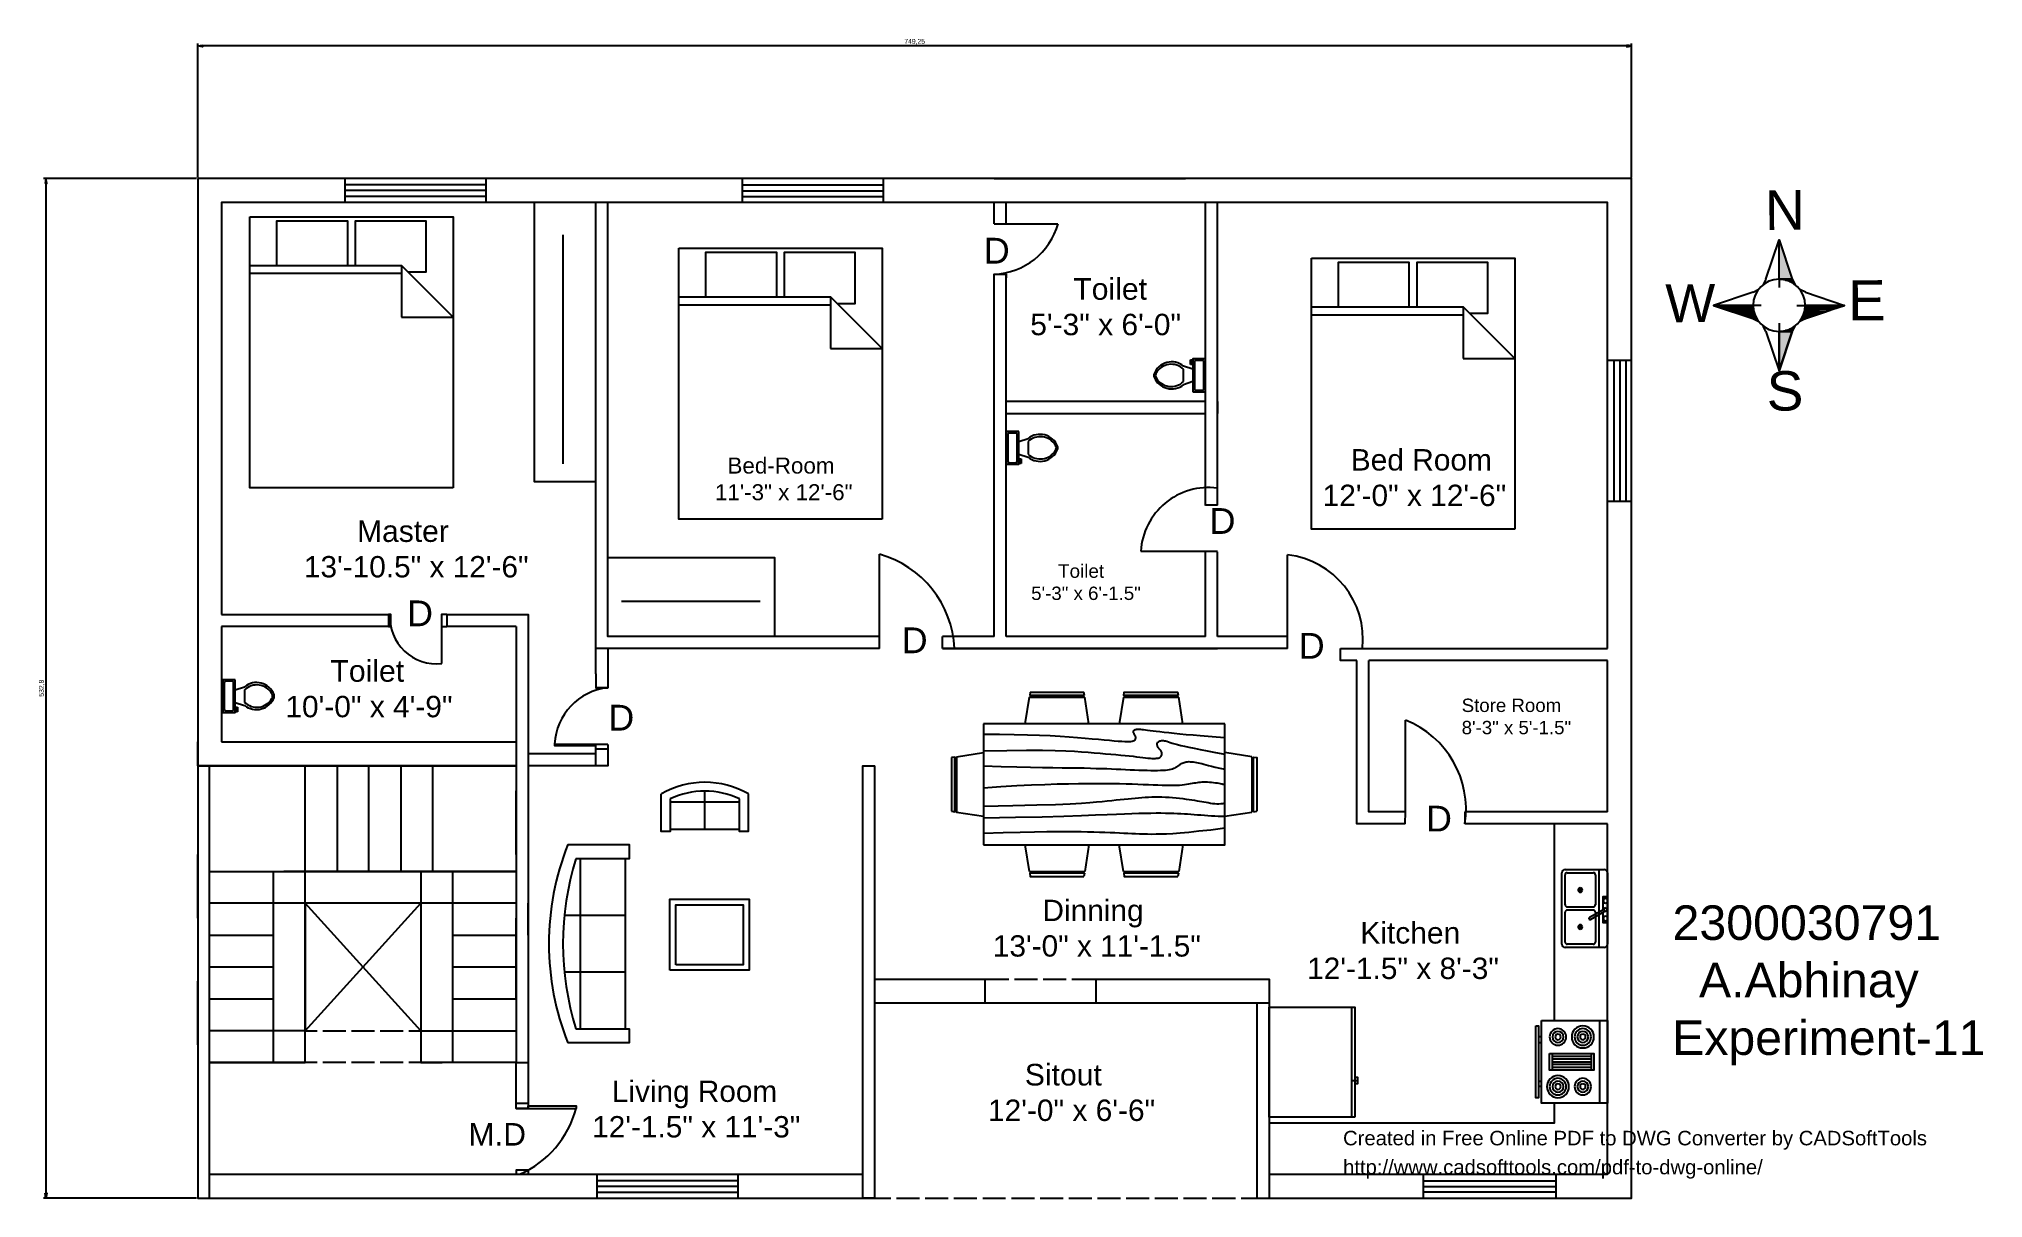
# Model space of a CAD drawing. Header units: millimetres. Extents: x 33 to 405, y 42 to 264.
import ezdxf

# ---------------------------------------------------------------- set-up
doc = ezdxf.new("R2010")
doc.units = ezdxf.units.MM
doc.header["$MEASUREMENT"] = 0
doc.layers.get('0').update_dxf_attribs({"linetype": 'CONTINUOUS'})
doc.layers.add('202CBD0', color=7, linetype='CONTINUOUS')
doc.styles.add('202CC60', font='Arial.ttf')
doc.styles.add('Arial$001H0', font='')
doc.styles.get('Arial$001H0').set_extended_font_data('Arial')

msp = doc.modelspace()

# ---------------------------------------------------------------- texts
at = {"color": 0, "true_color": 0x000007, "style": 'Arial$001H0'}
for s, height, p in [('749,25', 0.929, (198.55, 263.37)), ('D', 4.94, (213.77, 221.24)), ('     Toilet', 4.1354, (222.91, 214.31)), ('5\'-3" x 6\'-0"', 4.1081, (222.68, 207.51)), ('     Bed-Room', 3.0725, (158.69, 180.99)), ('   Bed Room', 4.102, (279.33, 181.57)), ('   11\'-3" x 12\'-6"', 3.0685, (158.69, 175.88)), ('12\'-0" x 12\'-6"', 4.0963, (278.72, 174.76)), ('      Master', 4.1146, (84.09, 167.89)), ('D', 4.94, (257.04, 169.43)), ('13\'-10.5" x 12\'-6"', 4.0882, (83.47, 161.09)), ('     Toilet', 2.5846, (223, 161.01)), ('D', 4.94, (103.23, 151.73)), ('5\'-3" x 6\'-1.5"', 2.5618, (222.86, 156.76)), ('D', 4.94, (198.03, 146.56)), ('D', 4.94, (274.13, 145.5)), ('     Toilet', 4.1354, (80.53, 141.09)), ('10\'-0" x 4\'-9"', 4.1013, (79.91, 134.28)), ('   Store Room', 2.5598, (302.39, 135.29)), ('D', 4.94, (141.8, 131.73)), ('   8\'-3" x 5\'-1.5"', 2.5582, (302.39, 131.03)), ('D', 4.94, (298.52, 112.39)), ('Dinning', 4.094, (225.02, 95.21)), ('          2300030791', 6.6265, (320.07, 91.6)), ('      Kitchen', 4.1098, (276.37, 90.9)), ('    13\'-0" x 11\'-1.5"', 4.0866, (209.17, 88.41)), ('12\'-1.5" x 8\'-3"', 4.0944, (275.75, 84.11)), ('            A.Abhinay', 6.612, (320.07, 80.6)), ('          Experiment-11', 6.6102, (320.07, 69.56)), ('    Sitout', 4.138, (215.21, 63.7)), ('  Living Room', 4.0789, (139.34, 60.55)), ('12\'-0" x 6\'-6"', 4.1013, (214.58, 56.9)), ('M.D', 4.32, (114.98, 52.18)), ('12\'-1.5" x 11\'-3"', 4.091, (138.71, 53.74))]:
    msp.add_text(s, height=height, dxfattribs=at).set_placement(p)
for s, height, rotation, p in [('N', 7.59, 0.3793, (363.52, 227.69)), ('W', 7.27, 0.3627, (344.43, 209.99)), ('E', 7.7, 0.3077, (379.45, 210.33)), ('S', 7.55, 0.412, (363.86, 193.04)), ('532,8', 0.934, 90, (33.62, 138.22))]:
    msp.add_text(s, height=height, rotation=rotation, dxfattribs=at).set_placement(p)

# ---------------------------------------------------------------- blocks, each defined once
blk = doc.blocks.new('1FFCF30')
at = {"layer": '202CBD0', "color": 0, "true_color": 0x000001, "style": '202CC60'}
for s, p in [('Created in Free Online PDF to DWG Converter by CADSoftTools', (0, 0)), ('http://www.cadsofttools.com/pdf-to-dwg-online/', (0, -2))]:
    blk.add_text(s, height=1, dxfattribs=at).set_placement(p)

# ---------------------------------------------------------------- hatches: boundary and pattern name
at = {"true_color": 0x000007}
for points in [[(64.03, 263.1), (64.03, 262.81), (63.12, 262.95)], [(337.01, 263.1), (337.01, 262.81), (337.92, 262.95)], [(33.87, 236.61), (34.18, 236.61), (34.03, 237.53)], [(366.21, 225.81), (368.73, 218.28), (366.21, 218.28)], [(368.58, 217.65), (369.05, 217.65), (369.15, 217.43)], [(361.63, 210.5), (362.01, 210.5), (362.22, 210.21)], [(369.26, 209.26), (369.13, 209.03), (368.92, 209.03)], [(370.4, 210.5), (370.83, 210.5), (370.24, 210.21)], [(366.21, 208.23), (368.74, 208.23), (368.73, 208.22)], [(33.87, 43.03), (34.18, 43.03), (34.03, 42.11)]]:
    msp.add_hatch(color=0, dxfattribs=at).paths.add_polyline_path(points)
h = msp.add_hatch(color=0, dxfattribs=at)
h.paths.add_polyline_path([(368.73, 218.28), (366.21, 218.28), (368.74, 218.24)])
h.paths.add_polyline_path([(366.21, 218.28), (368.74, 218.24), (366.21, 218.24)])
h = msp.add_hatch(color=0, dxfattribs=at)
h.paths.add_polyline_path([(368.74, 218.24), (366.21, 218.24), (368.75, 218.23)])
h.paths.add_polyline_path([(366.21, 218.24), (368.75, 218.23), (366.61, 218.23)])
h = msp.add_hatch(color=0, dxfattribs=at)
h.paths.add_polyline_path([(368.75, 218.23), (366.61, 218.23), (368.78, 218.18)])
h.paths.add_polyline_path([(366.61, 218.23), (368.78, 218.18), (367.03, 218.18)])
h = msp.add_hatch(color=0, dxfattribs=at)
h.paths.add_polyline_path([(368.78, 218.18), (367.03, 218.18), (368.83, 218.09)])
h.paths.add_polyline_path([(367.03, 218.18), (368.83, 218.09), (367.43, 218.09)])
h = msp.add_hatch(color=0, dxfattribs=at)
h.paths.add_polyline_path([(368.83, 218.09), (367.43, 218.09), (368.88, 217.97)])
h.paths.add_polyline_path([(367.43, 218.09), (368.88, 217.97), (367.83, 217.97)])
h = msp.add_hatch(color=0, dxfattribs=at)
h.paths.add_polyline_path([(368.88, 217.97), (367.83, 217.97), (368.95, 217.83)])
h.paths.add_polyline_path([(367.83, 217.97), (368.95, 217.83), (368.21, 217.83)])
h = msp.add_hatch(color=0, dxfattribs=at)
h.paths.add_polyline_path([(368.95, 217.83), (368.21, 217.83), (369.05, 217.65)])
h.paths.add_polyline_path([(368.21, 217.83), (369.05, 217.65), (368.58, 217.65)])
h = msp.add_hatch(color=0, dxfattribs=at)
h.paths.add_polyline_path([(368.58, 217.65), (368.94, 217.43), (369.15, 217.43)])
h.paths.add_polyline_path([(368.94, 217.43), (369.15, 217.43), (369.27, 217.19)])
h = msp.add_hatch(color=0, dxfattribs=at)
h.paths.add_polyline_path([(361.21, 213.23), (353.61, 213.23), (361.22, 212.83)])
h.paths.add_polyline_path([(353.61, 213.23), (361.22, 212.83), (354.82, 212.83)])
h = msp.add_hatch(color=0, dxfattribs=at)
h.paths.add_polyline_path([(361.22, 212.83), (354.82, 212.83), (361.27, 212.43)])
h.paths.add_polyline_path([(354.82, 212.83), (361.27, 212.43), (356.05, 212.43)])
h = msp.add_hatch(color=0, dxfattribs=at)
h.paths.add_polyline_path([(361.27, 212.43), (356.05, 212.43), (361.34, 212.03)])
h.paths.add_polyline_path([(356.05, 212.43), (361.34, 212.03), (357.25, 212.03)])
h = msp.add_hatch(color=0, dxfattribs=at)
h.paths.add_polyline_path([(376.32, 212.42), (371.14, 212.42), (375.11, 212.01)])
h.paths.add_polyline_path([(371.14, 212.42), (375.11, 212.01), (371.06, 212.01)])
h = msp.add_hatch(color=0, dxfattribs=at)
h.paths.add_polyline_path([(377.55, 212.82), (371.2, 212.82), (376.32, 212.42)])
h.paths.add_polyline_path([(371.2, 212.82), (376.32, 212.42), (371.14, 212.42)])
h = msp.add_hatch(color=0, dxfattribs=at)
h.paths.add_polyline_path([(378.77, 213.23), (371.21, 213.23), (377.55, 212.82)])
h.paths.add_polyline_path([(371.21, 213.23), (377.55, 212.82), (371.2, 212.82)])
h = msp.add_hatch(color=0, dxfattribs=at)
h.paths.add_polyline_path([(361.34, 212.03), (357.25, 212.03), (361.46, 211.63)])
h.paths.add_polyline_path([(357.25, 212.03), (361.46, 211.63), (358.42, 211.63)])
h = msp.add_hatch(color=0, dxfattribs=at)
h.paths.add_polyline_path([(361.46, 211.63), (358.42, 211.63), (361.61, 211.26)])
h.paths.add_polyline_path([(358.42, 211.63), (361.61, 211.26), (359.58, 211.26)])
h = msp.add_hatch(color=0, dxfattribs=at)
h.paths.add_polyline_path([(361.61, 211.26), (359.58, 211.26), (361.79, 210.89)])
h.paths.add_polyline_path([(359.58, 211.26), (361.79, 210.89), (360.68, 210.89)])
h = msp.add_hatch(color=0, dxfattribs=at)
h.paths.add_polyline_path([(361.79, 210.89), (360.68, 210.89), (361.87, 210.74)])
h.paths.add_polyline_path([(360.68, 210.89), (361.87, 210.74), (361.16, 210.74)])
h = msp.add_hatch(color=0, dxfattribs=at)
h.paths.add_polyline_path([(361.87, 210.74), (361.16, 210.74), (361.99, 210.54)])
h.paths.add_polyline_path([(361.16, 210.74), (361.99, 210.54), (361.54, 210.54)])
h = msp.add_hatch(color=0, dxfattribs=at)
h.paths.add_polyline_path([(361.99, 210.54), (361.54, 210.54), (362.01, 210.5)])
h.paths.add_polyline_path([(361.54, 210.54), (362.01, 210.5), (361.63, 210.5)])
h = msp.add_hatch(color=0, dxfattribs=at)
h.paths.add_polyline_path([(369.04, 208.82), (368.57, 208.82), (368.94, 208.64)])
h.paths.add_polyline_path([(368.57, 208.82), (368.94, 208.64), (368.2, 208.64)])
h = msp.add_hatch(color=0, dxfattribs=at)
h.paths.add_polyline_path([(369.13, 209.03), (368.92, 209.03), (369.04, 208.82)])
h.paths.add_polyline_path([(368.92, 209.03), (369.04, 208.82), (368.57, 208.82)])
h = msp.add_hatch(color=0, dxfattribs=at)
h.paths.add_polyline_path([(370.4, 210.5), (370.19, 210.21), (370.24, 210.21)])
h.paths.add_polyline_path([(370.19, 210.21), (370.24, 210.21), (370.16, 210.16)])
h = msp.add_hatch(color=0, dxfattribs=at)
h.paths.add_polyline_path([(371.25, 210.71), (370.53, 210.71), (370.83, 210.5)])
h.paths.add_polyline_path([(370.53, 210.71), (370.83, 210.5), (370.4, 210.5)])
h = msp.add_hatch(color=0, dxfattribs=at)
h.paths.add_polyline_path([(371.68, 210.86), (370.61, 210.86), (371.25, 210.71)])
h.paths.add_polyline_path([(370.61, 210.86), (371.25, 210.71), (370.53, 210.71)])
h = msp.add_hatch(color=0, dxfattribs=at)
h.paths.add_polyline_path([(372.78, 211.23), (370.79, 211.23), (371.68, 210.86)])
h.paths.add_polyline_path([(370.79, 211.23), (371.68, 210.86), (370.61, 210.86)])
h = msp.add_hatch(color=0, dxfattribs=at)
h.paths.add_polyline_path([(373.94, 211.61), (370.94, 211.61), (372.78, 211.23)])
h.paths.add_polyline_path([(370.94, 211.61), (372.78, 211.23), (370.79, 211.23)])
h = msp.add_hatch(color=0, dxfattribs=at)
h.paths.add_polyline_path([(375.11, 212.01), (371.06, 212.01), (373.94, 211.61)])
h.paths.add_polyline_path([(371.06, 212.01), (373.94, 211.61), (370.94, 211.61)])
h = msp.add_hatch(color=0, dxfattribs=at)
h.paths.add_polyline_path([(368.74, 208.25), (366.61, 208.25), (368.74, 208.23)])
h.paths.add_polyline_path([(366.61, 208.25), (368.74, 208.23), (366.21, 208.23)])
h = msp.add_hatch(color=0, dxfattribs=at)
h.paths.add_polyline_path([(366.21, 208.23), (366.21, 208.22), (368.73, 208.22)])
h.paths.add_polyline_path([(366.21, 208.22), (368.73, 208.22), (366.21, 200.67)])
h = msp.add_hatch(color=0, dxfattribs=at)
h.paths.add_polyline_path([(368.77, 208.3), (367.03, 208.3), (368.74, 208.25)])
h.paths.add_polyline_path([(367.03, 208.3), (368.74, 208.25), (366.61, 208.25)])
h = msp.add_hatch(color=0, dxfattribs=at)
h.paths.add_polyline_path([(368.82, 208.39), (367.43, 208.39), (368.77, 208.3)])
h.paths.add_polyline_path([(367.43, 208.39), (368.77, 208.3), (367.03, 208.3)])
h = msp.add_hatch(color=0, dxfattribs=at)
h.paths.add_polyline_path([(368.87, 208.49), (367.82, 208.49), (368.82, 208.39)])
h.paths.add_polyline_path([(367.82, 208.49), (368.82, 208.39), (367.43, 208.39)])
h = msp.add_hatch(color=0, dxfattribs=at)
h.paths.add_polyline_path([(368.94, 208.64), (368.2, 208.64), (368.87, 208.49)])
h.paths.add_polyline_path([(368.2, 208.64), (368.87, 208.49), (367.82, 208.49)])

# ---------------------------------------------------------------- linework, layer by layer
at = {"color": 0, "linetype": 'Continuous', "lineweight": 25, "true_color": 0x000007}
for p, q in [((63.12, 237.75), (63.12, 263.41)), ((337.01, 262.95), (64.03, 262.95)), ((337.92, 237.75), (337.92, 263.41)), ((62.88, 237.53), (33.58, 237.53)), ((34.03, 236.61), (34.03, 43.03)), ((91.29, 237.54), (91.29, 233.03)), ((91.29, 236.42), (118.35, 236.42)), ((91.29, 235.29), (118.35, 235.29)), ((118.35, 237.54), (118.35, 233.03)), ((167.46, 237.46), (167.46, 232.95)), ((167.46, 236.34), (194.52, 236.34)), ((167.46, 235.2), (194.52, 235.2)), ((194.52, 237.46), (194.52, 232.95)), ((91.29, 234.17), (118.35, 234.17)), ((167.46, 234.07), (194.52, 234.07)), ((215.78, 228.89), (215.78, 232.95)), ((218.08, 228.89), (218.08, 232.95)), ((256.24, 174.86), (256.24, 232.95)), ((258.54, 174.92), (258.54, 232.95)), ((215.78, 228.89), (218.08, 228.89)), ((218.08, 228.89), (228, 228.89)), ((133.17, 182.86), (133.17, 226.73)), ((366.21, 218.24), (366.21, 225.81)), ((73.1, 220.87), (102.19, 220.87)), ((102.19, 219.31), (73.1, 219.31)), ((215.78, 149.74), (215.78, 218.39)), ((218.08, 149.74), (218.08, 219.19)), ((361.21, 215.75), (362.22, 216.26)), ((363.7, 218.28), (363.17, 217.22)), ((366.21, 218.28), (366.21, 218.28)), ((366.21, 218.24), (366.21, 216.67)), ((368.73, 218.28), (369.27, 217.19)), ((371.25, 215.75), (370.16, 216.3)), ((155.32, 214.84), (184.41, 214.84)), ((184.41, 213.29), (155.32, 213.29)), ((276.56, 212.94), (305.65, 212.94)), ((361.16, 213.23), (353.61, 213.23)), ((362.77, 213.23), (361.16, 213.23)), ((369.64, 213.23), (371.25, 213.23)), ((371.21, 213.23), (378.77, 213.23)), ((305.65, 211.38), (276.56, 211.38)), ((361.16, 210.74), (362.22, 210.21)), ((363.68, 208.23), (363.17, 209.25)), ((366.21, 209.8), (366.21, 208.2)), ((368.73, 208.22), (369.26, 209.26)), ((371.25, 210.71), (370.16, 210.16)), ((366.21, 208.23), (366.21, 200.67)), ((253.85, 201), (252.05, 201.59)), ((253.4, 201.9), (253.4, 202.8)), ((253.85, 201.9), (253.4, 201.9)), ((254.14, 202.34), (254.14, 197.25)), ((255.65, 202.64), (254.45, 202.64)), ((255.94, 197.25), (255.94, 202.34)), ((333.49, 202.74), (338, 202.74)), ((334.61, 175.69), (334.61, 202.74)), ((335.74, 175.69), (335.74, 202.74)), ((336.87, 175.69), (336.87, 202.74)), ((252.05, 198.61), (252.05, 201)), ((253.85, 198.61), (252.05, 198)), ((256.24, 194.79), (218.08, 194.79)), ((254.45, 196.96), (255.65, 196.96)), ((215.78, 149.74), (215.78, 192.49)), ((218.08, 192.49), (256.24, 192.49)), ((218.37, 188.46), (218.37, 183.38)), ((219.88, 188.76), (218.67, 188.76)), ((220.17, 183.38), (220.17, 188.46)), ((220.47, 187.11), (222.27, 187.72)), ((222.27, 187.11), (222.27, 184.72)), ((218.67, 183.07), (219.88, 183.07)), ((220.47, 184.72), (222.27, 184.12)), ((220.47, 183.82), (220.92, 183.82)), ((220.92, 183.82), (220.92, 182.92)), ((333.49, 175.69), (338, 175.69)), ((193.77, 149.74), (193.77, 165.53)), ((256.24, 149.74), (256.24, 166.09)), ((258.54, 149.74), (258.54, 165.99)), ((258.54, 165.99), (258.54, 165.99)), ((271.99, 149.74), (271.99, 165.43)), ((144.34, 156.54), (170.9, 156.54)), ((67.69, 154), (99.67, 154)), ((99.67, 154), (99.67, 151.7)), ((110.89, 154), (124.18, 154)), ((110.89, 154), (110.89, 151.7)), ((126.47, 154), (126.47, 151.7)), ((99.67, 151.7), (67.69, 151.7)), ((67.69, 151.7), (67.69, 129.56)), ((109.87, 151.7), (109.87, 144.59)), ((124.18, 151.7), (110.89, 151.7)), ((193.77, 147.46), (193.77, 149.74)), ((215.78, 149.74), (205.84, 149.74)), ((205.84, 147.46), (205.84, 149.74)), ((256.24, 149.74), (218.08, 149.74)), ((193.77, 147.46), (139.45, 147.46)), ((139.45, 142.62), (139.45, 147.46)), ((141.74, 147.46), (141.74, 142.62)), ((271.99, 147.46), (205.84, 147.46)), ((205.84, 147.46), (215.78, 147.46)), ((215.78, 147.46), (258.54, 147.46)), ((258.54, 147.46), (256.24, 147.46)), ((139.45, 142.62), (139.45, 139.92)), ((333.34, 145.16), (287.55, 145.16)), ((333.34, 116.15), (333.34, 145.16)), ((68.2, 140.87), (68.2, 135.79)), ((69.69, 141.18), (68.49, 141.18)), ((69.99, 135.79), (69.99, 140.87)), ((70.29, 139.53), (72.09, 140.13)), ((72.09, 139.53), (72.09, 137.14)), ((222.69, 139.1), (222.6, 138.45)), ((233.08, 138.45), (222.6, 138.45)), ((222.69, 139.1), (232.98, 139.1)), ((233.08, 138.45), (232.98, 139.1)), ((233.94, 132.99), (233.14, 138.13)), ((240.55, 138.13), (239.74, 132.99)), ((240.55, 138.13), (251.14, 138.13)), ((251.09, 138.45), (250.98, 139.1)), ((251.94, 132.99), (251.14, 138.13)), ((68.49, 135.49), (69.69, 135.49)), ((70.29, 137.14), (72.09, 136.54)), ((70.29, 136.24), (70.74, 136.24)), ((70.74, 136.24), (70.74, 135.34)), ((259.99, 132.99), (213.7, 132.99)), ((213.7, 132.99), (213.7, 109.84)), ((294.59, 116.15), (294.59, 133.74)), ((67.69, 129.56), (124.18, 129.56)), ((139.45, 129.05), (131.49, 129.14)), ((139.45, 127.28), (139.45, 129.05)), ((141.74, 129.05), (139.45, 129.05)), ((141.74, 128.17), (139.45, 128.17)), ((208.55, 126.71), (213.7, 127.51)), ((265.13, 126.71), (259.99, 127.51)), ((265.13, 126.7), (265.13, 116.12)), ((139.45, 124.99), (126.47, 124.99)), ((192.89, 42.11), (192.89, 124.94)), ((207.59, 126.56), (207.59, 116.27)), ((124.18, 107.97), (124.18, 120.18)), ((160.31, 112.8), (160.31, 120.14)), ((153.65, 118.1), (166.98, 118.1)), ((259.99, 115.32), (265.13, 116.12)), ((265.45, 116.17), (266.09, 116.27)), ((294.53, 113.87), (294.59, 116.15)), ((294.59, 116.15), (294.59, 116.15)), ((300.02, 116.15), (300.02, 116.15)), ((333.34, 116.15), (305.99, 116.15)), ((305.99, 116.15), (305.99, 113.87)), ((153.65, 112.8), (166.98, 112.8)), ((333.34, 113.87), (305.99, 113.87)), ((323.19, 76.18), (323.19, 113.87)), ((222.54, 104.7), (221.74, 109.84)), ((233.94, 109.84), (233.14, 104.7)), ((240.55, 104.7), (239.74, 109.84)), ((251.94, 109.84), (251.14, 104.7)), ((136.47, 74.57), (136.47, 107.16)), ((145.09, 74.57), (145.09, 107.16)), ((222.54, 104.7), (233.14, 104.7)), ((233.08, 104.38), (232.98, 103.74)), ((240.55, 104.7), (251.14, 104.7)), ((251.09, 104.38), (250.98, 103.74)), ((324.58, 90.77), (324.58, 104.48)), ((325.2, 105.1), (332.67, 105.1)), ((325.61, 104.48), (330.6, 104.48)), ((331.64, 105.1), (331.64, 90.15)), ((333.3, 104.48), (333.3, 90.77)), ((325.2, 98.35), (325.2, 104.07)), ((331.01, 104.07), (331.01, 98.35)), ((126.47, 92.51), (126.47, 98.62)), ((325.2, 91.19), (325.2, 96.9)), ((325.61, 97.94), (330.6, 97.94)), ((330.6, 97.31), (325.61, 97.31)), ((332.6, 97.46), (329.87, 95.88)), ((330.08, 95.51), (332.81, 97.09)), ((331.01, 96.9), (331.01, 91.19)), ((124.18, 83.54), (124.18, 95.76)), ((145.09, 96.29), (133.4, 96.29)), ((332.81, 95.06), (332.81, 95.3)), ((111.97, 92.51), (124.18, 92.51)), ((332.67, 90.15), (325.2, 90.15)), ((330.6, 90.77), (325.61, 90.77)), ((145.09, 85.43), (133.4, 85.43)), ((214.01, 79.51), (214.01, 84.1)), ((214.01, 84.1), (218.58, 84.1)), ((219.69, 84.1), (224.08, 84.1)), ((225.18, 84.1), (229.58, 84.1)), ((230.68, 84.1), (235.24, 84.1)), ((235.24, 84.1), (235.24, 79.51)), ((266.17, 42.11), (266.17, 79.51)), ((284.3, 57.64), (284.3, 78.73)), ((331.76, 76.18), (331.76, 60.29)), ((83.72, 74.19), (85.99, 74.19)), ((87.09, 74.19), (91.49, 74.19)), ((92.59, 74.19), (96.99, 74.19)), ((98.09, 74.19), (102.5, 74.19)), ((320.64, 73), (320.11, 73)), ((320.11, 71.95), (320.64, 71.95)), ((83.72, 68.08), (65.4, 68.08)), ((85.99, 68.08), (83.72, 68.08)), ((91.49, 68.08), (87.09, 68.08)), ((96.99, 68.08), (92.59, 68.08)), ((102.5, 68.08), (98.09, 68.08)), ((124.18, 68.08), (105.86, 68.08)), ((124.18, 68.08), (126.47, 68.08)), ((322.76, 66.65), (322.76, 69.83)), ((322.76, 69.3), (330.18, 69.3)), ((330.18, 68.77), (322.76, 68.77)), ((322.76, 68.24), (330.18, 68.24)), ((330.18, 67.71), (322.76, 67.71)), ((322.76, 67.18), (330.18, 67.18)), ((330.18, 69.83), (330.18, 66.65)), ((284.3, 64.67), (285.46, 64.67)), ((320.11, 64.54), (320.64, 64.54)), ((320.64, 63.48), (320.11, 63.48)), ((124.18, 60.3), (126.47, 60.3)), ((124.18, 59.3), (126.47, 59.3)), ((126.47, 59.3), (135.63, 59.3)), ((126.47, 47.5), (126.47, 46.69)), ((139.6, 46.62), (139.6, 42.11)), ((139.6, 45.5), (166.66, 45.5)), ((166.66, 46.62), (166.66, 42.11)), ((266.17, 42.11), (266.17, 46.69)), ((297.99, 46.47), (297.99, 42.24)), ((297.99, 45.41), (323.41, 45.41)), ((323.41, 46.47), (323.41, 42.24)), ((62.88, 42.11), (33.58, 42.11)), ((139.6, 44.37), (166.66, 44.37)), ((139.6, 43.24), (166.66, 43.24)), ((192.89, 42.11), (195.97, 42.11)), ((197.07, 42.11), (201.47, 42.11)), ((202.57, 42.11), (206.96, 42.11)), ((208.06, 42.11), (212.47, 42.11)), ((213.57, 42.11), (217.97, 42.11)), ((219.07, 42.11), (223.47, 42.11)), ((224.57, 42.11), (228.98, 42.11)), ((230.08, 42.11), (234.48, 42.11)), ((235.58, 42.11), (239.98, 42.11)), ((241.07, 42.11), (245.48, 42.11)), ((246.58, 42.11), (250.98, 42.11)), ((252.08, 42.11), (256.48, 42.11)), ((257.58, 42.11), (261.99, 42.11)), ((263.09, 42.11), (266.17, 42.11)), ((297.99, 44.35), (323.41, 44.35)), ((297.99, 43.3), (323.41, 43.3))]:
    msp.add_line(p, q, dxfattribs=at)
at = {"color": 0, "linetype": 'Continuous', "lineweight": 25, "true_color": 0x000001}
for p, q in [((215.78, 237.53), (252.43, 237.53)), ((63.12, 124.99), (63.12, 129.56)), ((337.92, 42.11), (337.92, 116.15)), ((63.12, 95.76), (63.12, 107.97)), ((63.12, 71.5), (63.12, 83.71)), ((124.18, 42.11), (192.89, 42.11))]:
    msp.add_line(p, q, dxfattribs=at)
at = {"color": 0, "linetype": 'Continuous', "lineweight": -2, "true_color": 0x000007}
for points in [[(64.03, 263.1), (64.03, 262.81), (63.12, 262.95)], [(337.01, 263.1), (337.01, 262.81), (337.92, 262.95)], [(33.87, 236.61), (34.18, 236.61), (34.03, 237.53)], [(366.21, 225.81), (368.73, 218.28), (366.21, 218.28)], [(368.73, 218.28), (366.21, 218.28), (368.74, 218.24)], [(366.21, 218.28), (368.74, 218.24), (366.21, 218.24)], [(368.74, 218.24), (366.21, 218.24), (368.75, 218.23)], [(366.21, 218.24), (368.75, 218.23), (366.61, 218.23)], [(368.75, 218.23), (366.61, 218.23), (368.78, 218.18)], [(366.61, 218.23), (368.78, 218.18), (367.03, 218.18)], [(368.78, 218.18), (367.03, 218.18), (368.83, 218.09)], [(367.03, 218.18), (368.83, 218.09), (367.43, 218.09)], [(368.83, 218.09), (367.43, 218.09), (368.88, 217.97)], [(367.43, 218.09), (368.88, 217.97), (367.83, 217.97)], [(368.88, 217.97), (367.83, 217.97), (368.95, 217.83)], [(367.83, 217.97), (368.95, 217.83), (368.21, 217.83)], [(368.95, 217.83), (368.21, 217.83), (369.05, 217.65)], [(368.21, 217.83), (369.05, 217.65), (368.58, 217.65)], [(368.58, 217.65), (368.94, 217.43), (369.15, 217.43)], [(368.58, 217.65), (369.05, 217.65), (369.15, 217.43)], [(368.94, 217.43), (369.15, 217.43), (369.27, 217.19)], [(361.21, 213.23), (353.61, 213.23), (361.22, 212.83)], [(353.61, 213.23), (361.22, 212.83), (354.82, 212.83)], [(361.22, 212.83), (354.82, 212.83), (361.27, 212.43)], [(354.82, 212.83), (361.27, 212.43), (356.05, 212.43)], [(361.27, 212.43), (356.05, 212.43), (361.34, 212.03)], [(356.05, 212.43), (361.34, 212.03), (357.25, 212.03)], [(371.14, 212.42), (375.11, 212.01), (371.06, 212.01)], [(371.2, 212.82), (376.32, 212.42), (371.14, 212.42)], [(376.32, 212.42), (371.14, 212.42), (375.11, 212.01)], [(371.21, 213.23), (377.55, 212.82), (371.2, 212.82)], [(377.55, 212.82), (371.2, 212.82), (376.32, 212.42)], [(378.77, 213.23), (371.21, 213.23), (377.55, 212.82)], [(361.34, 212.03), (357.25, 212.03), (361.46, 211.63)], [(357.25, 212.03), (361.46, 211.63), (358.42, 211.63)], [(361.46, 211.63), (358.42, 211.63), (361.61, 211.26)], [(358.42, 211.63), (361.61, 211.26), (359.58, 211.26)], [(361.61, 211.26), (359.58, 211.26), (361.79, 210.89)], [(359.58, 211.26), (361.79, 210.89), (360.68, 210.89)], [(361.79, 210.89), (360.68, 210.89), (361.87, 210.74)], [(360.68, 210.89), (361.87, 210.74), (361.16, 210.74)], [(361.87, 210.74), (361.16, 210.74), (361.99, 210.54)], [(361.16, 210.74), (361.99, 210.54), (361.54, 210.54)], [(361.99, 210.54), (361.54, 210.54), (362.01, 210.5)], [(361.54, 210.54), (362.01, 210.5), (361.63, 210.5)], [(361.63, 210.5), (362.01, 210.5), (362.22, 210.21)], [(368.57, 208.82), (368.94, 208.64), (368.2, 208.64)], [(368.92, 209.03), (369.04, 208.82), (368.57, 208.82)], [(369.04, 208.82), (368.57, 208.82), (368.94, 208.64)], [(369.26, 209.26), (369.13, 209.03), (368.92, 209.03)], [(369.13, 209.03), (368.92, 209.03), (369.04, 208.82)], [(370.19, 210.21), (370.24, 210.21), (370.16, 210.16)], [(370.4, 210.5), (370.19, 210.21), (370.24, 210.21)], [(370.4, 210.5), (370.83, 210.5), (370.24, 210.21)], [(370.53, 210.71), (370.83, 210.5), (370.4, 210.5)], [(370.61, 210.86), (371.25, 210.71), (370.53, 210.71)], [(371.25, 210.71), (370.53, 210.71), (370.83, 210.5)], [(370.79, 211.23), (371.68, 210.86), (370.61, 210.86)], [(371.68, 210.86), (370.61, 210.86), (371.25, 210.71)], [(370.94, 211.61), (372.78, 211.23), (370.79, 211.23)], [(372.78, 211.23), (370.79, 211.23), (371.68, 210.86)], [(371.06, 212.01), (373.94, 211.61), (370.94, 211.61)], [(373.94, 211.61), (370.94, 211.61), (372.78, 211.23)], [(375.11, 212.01), (371.06, 212.01), (373.94, 211.61)], [(366.61, 208.25), (368.74, 208.23), (366.21, 208.23)], [(366.21, 208.23), (366.21, 208.22), (368.73, 208.22)], [(366.21, 208.23), (368.74, 208.23), (368.73, 208.22)], [(366.21, 208.22), (368.73, 208.22), (366.21, 200.67)], [(367.03, 208.3), (368.74, 208.25), (366.61, 208.25)], [(368.74, 208.25), (366.61, 208.25), (368.74, 208.23)], [(367.43, 208.39), (368.77, 208.3), (367.03, 208.3)], [(368.77, 208.3), (367.03, 208.3), (368.74, 208.25)], [(367.82, 208.49), (368.82, 208.39), (367.43, 208.39)], [(368.82, 208.39), (367.43, 208.39), (368.77, 208.3)], [(368.2, 208.64), (368.87, 208.49), (367.82, 208.49)], [(368.87, 208.49), (367.82, 208.49), (368.82, 208.39)], [(368.94, 208.64), (368.2, 208.64), (368.87, 208.49)], [(33.87, 43.03), (34.18, 43.03), (34.03, 42.11)]]:
    msp.add_lwpolyline(points, close=True, dxfattribs=at)
at = {"color": 0, "linetype": 'Continuous', "lineweight": 25, "true_color": 0x000001}
for points in [[(63.12, 237.53), (63.12, 42.11), (192.89, 42.11)], [(266.17, 42.11), (337.92, 42.11), (337.92, 237.53), (63.12, 237.53)]]:
    msp.add_lwpolyline(points, dxfattribs=at)
at = {"color": 0, "linetype": 'Continuous', "lineweight": 25, "true_color": 0x000007}
for points in [[(333.34, 147.46), (333.34, 232.95), (67.69, 232.95), (67.69, 154)], [(127.58, 232.95), (127.58, 179.47), (139.45, 179.47)], [(139.45, 147.46), (139.45, 154), (139.45, 232.95)], [(193.77, 149.74), (141.74, 149.74), (141.74, 232.95)], [(112.05, 178.28), (73.1, 178.28), (73.1, 230.22)], [(73.1, 230.22), (112.05, 230.22), (112.05, 178.28)], [(78.29, 220.87), (78.29, 229.44), (91.8, 229.44), (91.8, 220.87)], [(93.35, 220.87), (93.35, 229.44), (106.86, 229.44), (106.86, 219.57), (103.48, 219.57)], [(194.29, 172.24), (155.32, 172.24), (155.32, 224.2)], [(155.32, 224.2), (194.29, 224.2), (194.29, 172.24)], [(363.7, 218.28), (366.21, 225.81), (368.73, 218.28)], [(160.51, 214.84), (160.51, 223.41), (174.03, 223.41), (174.03, 214.84)], [(175.58, 214.84), (175.58, 223.41), (189.09, 223.41), (189.09, 213.55), (185.71, 213.55)], [(315.53, 170.34), (276.56, 170.34), (276.56, 222.29)], [(276.56, 222.29), (315.53, 222.29), (315.53, 170.34)], [(281.76, 212.94), (281.76, 221.51), (295.26, 221.51), (295.26, 212.94)], [(296.83, 212.94), (296.83, 221.51), (310.33, 221.51), (310.33, 211.65), (306.96, 211.65)], [(215.78, 218.39), (215.78, 219.19), (218.08, 219.19), (218.08, 218.49)], [(361.21, 215.75), (353.61, 213.23), (361.16, 210.74)], [(371.25, 215.75), (378.77, 213.23), (371.25, 210.71)], [(363.68, 208.23), (366.21, 200.67), (368.73, 208.22)], [(253.4, 202.8), (253.7, 202.8), (253.7, 202.19), (253.85, 202.19)], [(220.92, 182.92), (220.62, 182.92), (220.62, 183.53), (220.47, 183.53)], [(258.54, 174.92), (256.24, 174.92), (256.24, 174.86)], [(141.74, 164.91), (173.69, 164.91), (173.69, 149.74)], [(243.88, 166.09), (256.24, 166.09), (258.54, 166.09)], [(99.67, 151.7), (100.13, 151.7), (100.13, 154), (99.67, 154)], [(110.89, 154), (109.87, 154), (109.87, 151.7), (110.89, 151.7)], [(124.18, 154), (126.47, 154), (126.47, 68.08)], [(124.18, 151.7), (124.18, 124.99), (63.12, 124.99), (124.18, 124.99), (124.18, 68.08)], [(271.99, 147.46), (271.99, 149.74), (258.54, 149.74)], [(282.17, 147.46), (287.55, 147.46), (333.34, 147.46)], [(285.25, 145.16), (282.17, 145.16), (282.17, 147.46)], [(141.74, 142.62), (141.74, 139.92), (139.45, 139.92), (141.74, 139.92)], [(294.53, 113.87), (287.55, 113.87), (285.25, 113.87), (285.25, 145.16)], [(294.59, 116.15), (287.55, 116.15), (287.55, 145.16)], [(221.74, 132.99), (222.54, 138.13), (233.14, 138.13)], [(251.09, 138.45), (240.6, 138.45), (240.69, 139.1), (250.98, 139.1)], [(70.74, 135.34), (70.44, 135.34), (70.44, 135.94), (70.29, 135.94)], [(213.7, 109.84), (259.99, 109.84), (259.99, 132.99)], [(213.7, 131.06), (216.8, 131.04), (219.6, 131), (222.15, 130.94), (224.45, 130.86), (226.53, 130.76), (228.42, 130.65), (230.14, 130.53), (231.72, 130.42), (233.18, 130.29), (234.52, 130.17), (235.75, 130.07), (236.86, 129.96), (237.87, 129.87), (238.76, 129.78), (239.54, 129.72), (240.22, 129.67), (240.79, 129.64), (241.26, 129.62), (241.66, 129.64), (241.97, 129.66), (242.22, 129.69), (242.42, 129.74), (242.57, 129.8), (242.68, 129.88), (242.77, 129.96), (242.83, 130.06), (242.87, 130.15), (242.91, 130.26), (242.91, 130.37), (242.89, 130.47), (242.87, 130.58), (242.84, 130.68), (242.8, 130.78), (242.75, 130.87), (242.69, 130.97), (242.63, 131.05), (242.58, 131.14), (242.53, 131.22), (242.49, 131.3), (242.46, 131.38), (242.45, 131.46), (242.46, 131.54), (242.47, 131.61), (242.5, 131.69), (242.56, 131.75), (242.62, 131.82), (242.69, 131.87), (242.79, 131.92), (242.89, 131.95), (243.02, 131.97), (243.17, 132), (243.35, 132), (243.56, 132), (243.79, 131.97), (244.08, 131.95), (244.4, 131.92), (244.76, 131.87), (245.18, 131.82), (245.66, 131.75), (246.21, 131.68), (246.83, 131.6), (247.54, 131.52), (248.34, 131.42), (249.24, 131.33), (250.25, 131.22), (251.36, 131.12), (252.58, 131), (253.88, 130.89), (255.28, 130.78), (256.77, 130.65), (258.34, 130.53), (259.99, 130.42)], [(139.45, 124.99), (139.45, 127.28), (126.47, 127.28)], [(131.49, 129.14), (131.49, 128.88), (139.45, 128.88)], [(141.74, 129.05), (141.74, 124.99), (139.45, 124.99)], [(208.55, 126.7), (208.55, 116.12), (213.7, 115.32)], [(213.7, 127.85), (218.21, 127.93), (221.94, 127.97), (225, 127.97), (227.47, 127.93), (229.49, 127.87), (231.14, 127.77), (232.52, 127.68), (233.76, 127.57), (234.94, 127.48), (236.06, 127.38), (237.13, 127.3), (238.14, 127.21), (239.11, 127.13), (240.02, 127.04), (240.87, 126.96), (241.67, 126.88), (242.4, 126.8), (243.07, 126.72), (243.69, 126.65), (244.25, 126.58), (244.77, 126.51), (245.22, 126.47), (245.64, 126.43), (246.01, 126.4), (246.32, 126.39), (246.6, 126.39), (246.84, 126.41), (247.04, 126.43), (247.22, 126.47), (247.37, 126.52), (247.5, 126.59), (247.6, 126.66), (247.7, 126.75), (247.77, 126.84), (247.84, 126.95), (247.88, 127.05), (247.91, 127.17), (247.92, 127.29), (247.91, 127.4), (247.88, 127.52), (247.83, 127.65), (247.76, 127.76), (247.68, 127.89), (247.59, 128.01), (247.5, 128.12), (247.41, 128.25), (247.32, 128.37), (247.23, 128.49), (247.16, 128.61), (247.1, 128.73), (247.04, 128.84), (247.01, 128.96), (247, 129.07), (247, 129.19), (247.02, 129.3), (247.07, 129.4), (247.15, 129.5), (247.24, 129.58), (247.36, 129.67), (247.5, 129.73), (247.65, 129.78), (247.82, 129.82), (248.01, 129.84), (248.2, 129.83), (248.41, 129.79), (248.63, 129.74), (248.88, 129.67), (249.18, 129.57), (249.52, 129.46), (249.91, 129.33), (250.37, 129.2), (250.91, 129.05), (251.52, 128.89), (252.24, 128.73), (253.1, 128.55), (254.09, 128.33), (255.26, 128.1), (256.61, 127.84), (258.18, 127.54), (259.99, 127.2)], [(63.12, 42.11), (65.4, 42.11), (65.4, 124.99)], [(83.72, 104.72), (83.72, 124.99), (89.83, 124.99), (89.83, 104.72), (95.93, 104.72), (95.93, 124.99), (102.04, 124.99), (102.04, 104.72), (108.15, 104.72), (108.15, 124.99)], [(192.89, 42.11), (190.59, 42.11), (190.59, 124.94), (192.89, 124.94)], [(207.59, 116.27), (208.23, 116.17), (208.23, 126.66), (207.59, 126.56)], [(213.7, 124.95), (217.09, 124.84), (220.08, 124.77), (222.7, 124.7), (225, 124.66), (227, 124.63), (228.77, 124.61), (230.34, 124.6), (231.75, 124.58), (233.04, 124.56), (234.23, 124.52), (235.34, 124.49), (236.36, 124.46), (237.34, 124.43), (238.27, 124.39), (239.17, 124.34), (240.06, 124.31), (240.94, 124.27), (241.82, 124.23), (242.67, 124.2), (243.51, 124.16), (244.31, 124.13), (245.09, 124.11), (245.82, 124.1), (246.48, 124.09), (247.1, 124.1), (247.66, 124.11), (248.15, 124.14), (248.61, 124.17), (249.01, 124.22), (249.37, 124.28), (249.69, 124.34), (249.96, 124.42), (250.21, 124.5), (250.43, 124.6), (250.61, 124.69), (250.78, 124.8), (250.94, 124.9), (251.09, 125.01), (251.22, 125.12), (251.36, 125.22), (251.5, 125.32), (251.66, 125.41), (251.82, 125.5), (251.99, 125.57), (252.17, 125.63), (252.36, 125.69), (252.58, 125.73), (252.8, 125.75), (253.05, 125.77), (253.33, 125.76), (253.62, 125.75), (253.91, 125.72), (254.22, 125.68), (254.55, 125.62), (254.87, 125.56), (255.21, 125.49), (255.56, 125.4), (255.94, 125.31), (256.37, 125.19), (256.85, 125.06), (257.45, 124.9), (258.15, 124.74), (258.99, 124.53), (259.99, 124.31)], [(265.45, 116.17), (265.45, 126.66), (266.09, 126.56), (266.09, 116.27)], [(153.65, 118.63), (153.65, 112.36), (151.97, 112.36), (151.97, 119.59)], [(168.64, 119.59), (168.64, 112.36), (166.98, 112.36), (166.98, 118.63)], [(213.7, 120.78), (217.04, 120.99), (220.11, 121.17), (222.92, 121.31), (225.48, 121.42), (227.83, 121.5), (229.99, 121.55), (231.96, 121.58), (233.78, 121.6), (235.47, 121.6), (237.02, 121.6), (238.47, 121.58), (239.8, 121.56), (241.05, 121.53), (242.22, 121.5), (243.31, 121.45), (244.34, 121.41), (245.32, 121.38), (246.25, 121.34), (247.13, 121.31), (247.95, 121.27), (248.73, 121.25), (249.45, 121.24), (250.1, 121.24), (250.72, 121.25), (251.28, 121.28), (251.77, 121.32), (252.24, 121.37), (252.66, 121.43), (253.05, 121.49), (253.42, 121.56), (253.76, 121.62), (254.09, 121.69), (254.41, 121.74), (254.72, 121.79), (255.02, 121.84), (255.34, 121.87), (255.65, 121.9), (255.98, 121.91), (256.31, 121.91), (256.66, 121.9), (257.03, 121.87), (257.41, 121.84), (257.8, 121.78), (258.16, 121.73), (258.5, 121.68), (258.82, 121.62), (259.1, 121.57), (259.32, 121.52), (259.48, 121.49), (259.58, 121.46), (259.67, 121.44), (259.72, 121.43), (259.76, 121.42), (259.82, 121.41), (259.88, 121.41), (259.99, 121.41)], [(213.7, 117.23), (219.37, 117.36), (223.93, 117.47), (227.54, 117.59), (230.34, 117.71), (232.48, 117.82), (234.12, 117.94), (235.38, 118.05), (236.44, 118.15), (237.4, 118.25), (238.3, 118.34), (239.15, 118.43), (239.94, 118.51), (240.7, 118.59), (241.42, 118.66), (242.11, 118.72), (242.79, 118.79), (243.44, 118.85), (244.09, 118.9), (244.73, 118.95), (245.36, 118.98), (246, 119), (246.63, 119.02), (247.28, 119.02), (247.93, 119.01), (248.6, 118.98), (249.28, 118.94), (249.95, 118.88), (250.63, 118.82), (251.29, 118.76), (251.93, 118.68), (252.55, 118.61), (253.13, 118.52), (253.67, 118.44), (254.18, 118.36), (254.66, 118.28), (255.11, 118.21), (255.55, 118.13), (255.98, 118.05), (256.39, 117.98), (256.8, 117.91), (257.21, 117.83), (257.63, 117.78), (258.04, 117.73), (258.44, 117.7), (258.84, 117.7), (259.24, 117.72), (259.62, 117.78), (259.99, 117.88)], [(213.7, 114.99), (219.87, 115.1), (224.97, 115.22), (229.14, 115.34), (232.5, 115.45), (235.22, 115.55), (237.4, 115.64), (239.2, 115.72), (240.75, 115.79), (242.16, 115.85), (243.47, 115.88), (244.66, 115.91), (245.77, 115.92), (246.8, 115.93), (247.74, 115.93), (248.62, 115.92), (249.44, 115.9), (250.19, 115.88), (250.9, 115.85), (251.57, 115.81), (252.22, 115.78), (252.85, 115.74), (253.48, 115.7), (254.1, 115.65), (254.74, 115.6), (255.38, 115.55), (256.05, 115.5), (256.73, 115.45), (257.4, 115.4), (258.07, 115.37), (258.73, 115.34), (259.37, 115.32), (259.99, 115.31)], [(213.7, 112.09), (217.49, 112.2), (220.74, 112.28), (223.52, 112.33), (225.86, 112.36), (227.86, 112.38), (229.57, 112.38), (231.07, 112.37), (232.42, 112.36), (233.68, 112.34), (234.85, 112.31), (235.96, 112.28), (237, 112.25), (237.97, 112.22), (238.89, 112.17), (239.76, 112.13), (240.59, 112.09), (241.38, 112.06), (242.13, 112.01), (242.87, 111.98), (243.62, 111.95), (244.38, 111.93), (245.15, 111.91), (245.96, 111.9), (246.83, 111.91), (247.76, 111.92), (248.81, 111.96), (250.01, 112.02), (251.41, 112.13), (253.07, 112.28), (255.01, 112.48), (257.3, 112.73), (259.99, 113.06)], [(268.45, 46.69), (333.34, 46.69), (333.34, 113.87)], [(134.03, 109.87), (145.8, 109.87), (145.8, 107.16), (135.6, 107.16)], [(124.18, 98.62), (65.4, 98.62), (65.4, 104.72), (124.18, 104.72)], [(65.4, 68.08), (83.72, 68.08), (83.72, 104.72), (124.18, 104.72), (105.86, 104.72), (105.86, 68.08), (109.94, 68.08)], [(83.72, 68.08), (77.61, 68.08), (77.61, 104.72)], [(109.94, 104.72), (83.72, 104.72), (83.72, 104.72), (79.65, 104.72)], [(105.86, 104.72), (111.97, 104.72), (111.97, 68.08), (105.86, 68.08)], [(233.08, 104.38), (222.6, 104.38), (222.69, 103.74), (232.98, 103.74)], [(251.09, 104.38), (240.6, 104.38), (240.69, 103.74), (250.98, 103.74)], [(105.86, 74.19), (83.72, 98.62), (83.72, 74.19), (105.86, 98.62)], [(332.49, 97.4), (332.49, 99.94), (333.34, 99.94), (333.34, 94.85), (332.49, 94.85), (332.49, 96.91)], [(333.02, 99.49), (333.02, 99.73), (332.81, 99.73), (332.81, 99.49)], [(333.02, 95.3), (333.02, 95.06), (332.81, 95.06)], [(77.61, 86.4), (65.4, 86.4), (65.4, 92.51), (77.61, 92.51)], [(111.97, 80.3), (124.18, 80.3), (124.18, 86.4), (111.97, 86.4)], [(192.89, 81.81), (192.89, 84.1), (214.01, 84.1)], [(268.45, 84.1), (268.45, 79.51), (192.89, 79.51)], [(235.24, 84.1), (266.17, 84.1), (268.45, 84.1), (268.45, 42.11)], [(83.72, 74.19), (65.4, 74.19), (65.4, 80.3), (77.61, 80.3)], [(135.6, 74.57), (145.8, 74.57), (145.8, 71.85), (134.03, 71.85)], [(103.6, 74.19), (105.86, 74.19), (105.86, 71.69)], [(105.86, 74.19), (124.18, 74.19), (124.18, 68.08), (120.11, 68.08)], [(105.86, 70.59), (105.86, 68.08), (103.6, 68.08)], [(126.47, 68.08), (126.47, 59.3), (124.18, 59.3), (124.18, 68.08)], [(284.88, 64.08), (285.46, 64.08), (285.46, 65.26), (284.88, 65.26)], [(126.47, 59.3), (126.47, 59.81), (135.63, 59.81), (135.63, 59.3)], [(268.45, 56.51), (323.19, 56.51), (323.19, 60.29)], [(65.4, 42.11), (65.4, 46.69), (190.59, 46.69)], [(126.47, 47.5), (124.18, 47.5), (124.18, 46.69)]]:
    msp.add_lwpolyline(points, dxfattribs=at)
for points in [[(102.19, 211), (112.05, 211), (102.19, 220.87)], [(184.41, 204.98), (194.29, 204.98), (184.41, 214.84)], [(305.65, 203.07), (315.53, 203.07), (305.65, 212.94)], [(253.85, 196.66), (256.24, 196.66), (256.24, 202.95), (253.85, 202.95)], [(258.54, 194.79), (258.54, 192.49)], [(220.47, 189.06), (218.08, 189.06), (218.08, 182.77), (220.47, 182.77)], [(70.29, 141.48), (67.9, 141.48), (67.9, 135.19), (70.29, 135.19)], [(153.59, 85.78), (153.59, 99.42), (168.84, 99.42), (168.84, 85.78)], [(154.78, 86.83), (154.78, 98.33), (167.64, 98.33), (167.64, 86.83)], [(284.88, 57.64), (268.47, 57.64), (268.47, 78.73), (284.88, 78.73)], [(319.58, 75.12), (320.11, 75.12), (320.11, 61.35), (319.58, 61.35)], [(320.64, 76.18), (333.35, 76.18), (333.35, 60.29), (320.64, 60.29)], [(322.23, 69.83), (330.7, 69.83), (330.7, 66.65), (322.23, 66.65)]]:
    msp.add_lwpolyline(points, close=True, dxfattribs=at)
for points in [[(215.79, 219.19), (221.54, 219.43), (226.47, 223.35), (228.01, 228.89)], [(366.22, 218.24), (363.46, 218.24), (361.22, 216), (361.22, 213.24)], [(371.22, 213.24), (371.22, 216), (368.98, 218.24), (366.22, 218.24)], [(361.22, 213.24), (361.22, 210.48), (363.46, 208.24), (366.22, 208.24)], [(366.22, 208.24), (368.98, 208.24), (371.22, 210.48), (371.22, 213.24)], [(248.86, 202.28), (247.75, 201.98), (246.84, 201.18), (246.41, 200.12)], [(249.26, 201.91), (248.24, 201.77), (247.34, 201.18), (246.81, 200.3)], [(252.06, 201.6), (251.16, 202.32), (249.98, 202.57), (248.86, 202.28)], [(252.06, 201), (251.31, 201.71), (250.28, 202.05), (249.26, 201.91)], [(254.23, 202.57), (254.17, 202.52), (254.15, 202.43), (254.16, 202.35)], [(254.45, 202.65), (254.37, 202.66), (254.29, 202.63), (254.23, 202.57)], [(255.87, 202.57), (255.81, 202.63), (255.73, 202.66), (255.65, 202.65)], [(255.94, 202.35), (255.95, 202.43), (255.93, 202.52), (255.87, 202.57)], [(246.41, 200.12), (246.35, 199.92), (246.35, 199.7), (246.41, 199.49)], [(246.41, 199.49), (246.84, 198.42), (247.75, 197.62), (248.86, 197.33)], [(246.81, 200.3), (246.67, 199.99), (246.67, 199.63), (246.81, 199.31)], [(246.81, 199.32), (247.34, 198.44), (248.24, 197.84), (249.26, 197.71)], [(248.86, 197.33), (249.98, 197.04), (251.16, 197.29), (252.06, 198)], [(249.26, 197.71), (250.28, 197.57), (251.31, 197.9), (252.06, 198.61)], [(254.16, 197.26), (254.15, 197.18), (254.17, 197.1), (254.23, 197.04)], [(254.23, 197.04), (254.29, 196.98), (254.37, 196.96), (254.45, 196.97)], [(255.65, 196.97), (255.73, 196.96), (255.81, 196.98), (255.87, 197.04)], [(255.87, 197.04), (255.93, 197.1), (255.95, 197.18), (255.94, 197.26)], [(218.46, 188.69), (218.4, 188.63), (218.37, 188.55), (218.39, 188.47)], [(218.68, 188.76), (218.6, 188.77), (218.52, 188.75), (218.46, 188.69)], [(220.1, 188.69), (220.04, 188.75), (219.96, 188.77), (219.88, 188.76)], [(220.17, 188.47), (220.18, 188.55), (220.15, 188.63), (220.1, 188.69)], [(225.46, 188.39), (224.35, 188.68), (223.17, 188.43), (222.27, 187.72)], [(225.06, 188.02), (224.04, 188.16), (223.02, 187.83), (222.27, 187.12)], [(227.52, 186.41), (226.99, 187.29), (226.08, 187.89), (225.06, 188.02)], [(227.92, 186.23), (227.49, 187.3), (226.58, 188.1), (225.46, 188.39)], [(227.52, 185.43), (227.66, 185.74), (227.66, 186.1), (227.52, 186.42)], [(218.39, 183.38), (218.37, 183.3), (218.4, 183.21), (218.46, 183.16)], [(218.46, 183.16), (218.52, 183.1), (218.6, 183.07), (218.68, 183.08)], [(219.88, 183.08), (219.96, 183.07), (220.04, 183.1), (220.1, 183.16)], [(220.1, 183.16), (220.15, 183.21), (220.18, 183.3), (220.17, 183.38)], [(222.27, 184.73), (223.02, 184.02), (224.04, 183.68), (225.06, 183.82)], [(222.27, 184.12), (223.17, 183.4), (224.35, 183.15), (225.46, 183.44)], [(225.06, 183.82), (226.08, 183.96), (226.99, 184.55), (227.52, 185.43)], [(225.46, 183.44), (226.58, 183.74), (227.49, 184.54), (227.92, 185.6)], [(227.92, 185.61), (227.98, 185.81), (227.98, 186.03), (227.92, 186.24)], [(248.57, 175.34), (245.79, 173.04), (244.09, 169.7), (243.87, 166.1)], [(258.54, 178.21), (254.96, 178.67), (251.35, 177.64), (248.57, 175.34)], [(208.16, 147.46), (207.78, 155.97), (201.97, 163.26), (193.77, 165.54)], [(286.35, 147.46), (287.33, 156.38), (280.91, 164.42), (272, 165.44)], [(99.97, 153.99), (99.81, 151.36), (100.82, 148.8), (102.73, 146.98)], [(102.73, 146.98), (104.64, 145.16), (107.26, 144.29), (109.88, 144.58)], [(68.28, 141.11), (68.22, 141.05), (68.2, 140.97), (68.21, 140.89)], [(68.5, 141.18), (68.42, 141.19), (68.34, 141.16), (68.28, 141.11)], [(69.92, 141.11), (69.86, 141.16), (69.78, 141.19), (69.7, 141.18)], [(69.99, 140.89), (70, 140.97), (69.98, 141.05), (69.92, 141.11)], [(75.29, 140.82), (74.17, 141.11), (72.99, 140.86), (72.09, 140.14)], [(74.89, 140.44), (73.87, 140.58), (72.84, 140.25), (72.09, 139.54)], [(77.34, 138.83), (76.81, 139.71), (75.91, 140.31), (74.89, 140.44)], [(77.74, 138.66), (77.31, 139.73), (76.4, 140.53), (75.29, 140.82)], [(75.29, 135.87), (76.4, 136.16), (77.31, 136.96), (77.74, 138.03)], [(77.34, 137.85), (77.48, 138.16), (77.48, 138.52), (77.34, 138.83)], [(77.74, 138.03), (77.8, 138.23), (77.8, 138.45), (77.74, 138.65)], [(141.74, 139.93), (136.14, 139.35), (131.79, 134.77), (131.5, 129.14)], [(68.21, 135.79), (68.2, 135.71), (68.22, 135.63), (68.28, 135.57)], [(68.28, 135.57), (68.34, 135.52), (68.42, 135.49), (68.5, 135.5)], [(69.7, 135.5), (69.78, 135.49), (69.86, 135.52), (69.92, 135.57)], [(69.92, 135.57), (69.98, 135.63), (70, 135.71), (69.99, 135.79)], [(72.09, 137.14), (72.84, 136.43), (73.87, 136.1), (74.89, 136.24)], [(72.09, 136.55), (72.99, 135.83), (74.17, 135.58), (75.29, 135.87)], [(74.89, 136.24), (75.91, 136.37), (76.81, 136.97), (77.34, 137.85)], [(306, 113.87), (307.28, 122.34), (302.56, 130.58), (294.6, 133.74)], [(168.65, 119.59), (163.49, 122.55), (157.15, 122.55), (151.98, 119.59)], [(166.98, 118.62), (162.77, 120.65), (157.87, 120.65), (153.65, 118.62)], [(134.04, 109.87), (129.21, 97.66), (129.21, 84.07), (134.04, 71.85)], [(135.6, 107.16), (132.3, 96.55), (132.3, 85.18), (135.6, 74.57)], [(325.21, 105.1), (324.86, 105.1), (324.59, 104.83), (324.59, 104.48)], [(325.62, 104.49), (325.39, 104.49), (325.2, 104.3), (325.2, 104.07)], [(331.02, 104.07), (331.02, 104.3), (330.83, 104.49), (330.6, 104.49)], [(333.3, 104.48), (333.3, 104.83), (333.02, 105.1), (332.68, 105.1)], [(328.11, 101.58), (327.88, 101.58), (327.69, 101.39), (327.69, 101.16)], [(327.69, 101.16), (327.69, 100.93), (327.88, 100.74), (328.11, 100.74)], [(328.11, 101.37), (327.99, 101.37), (327.9, 101.27), (327.9, 101.16)], [(327.9, 101.16), (327.9, 101.05), (327.99, 100.95), (328.11, 100.95)], [(328.52, 101.16), (328.52, 101.39), (328.34, 101.58), (328.11, 101.58)], [(328.31, 101.16), (328.31, 101.27), (328.22, 101.37), (328.11, 101.37)], [(328.11, 100.95), (328.22, 100.95), (328.31, 101.05), (328.31, 101.16)], [(328.11, 100.74), (328.34, 100.74), (328.52, 100.93), (328.52, 101.16)], [(325.2, 98.36), (325.2, 98.13), (325.39, 97.94), (325.62, 97.94)], [(325.62, 97.32), (325.39, 97.32), (325.2, 97.14), (325.2, 96.91)], [(330.6, 97.94), (330.83, 97.94), (331.02, 98.13), (331.02, 98.36)], [(331.02, 96.91), (331.02, 97.14), (330.83, 97.32), (330.6, 97.32)], [(332.92, 99.53), (332.68, 99.53), (332.49, 99.33), (332.49, 99.1)], [(332.49, 99.1), (332.49, 98.86), (332.68, 98.67), (332.92, 98.67)], [(332.92, 97.73), (332.74, 97.73), (332.6, 97.58), (332.6, 97.4)], [(332.6, 97.4), (332.6, 97.23), (332.74, 97.08), (332.92, 97.08)], [(333.35, 99.1), (333.35, 99.33), (333.16, 99.53), (332.92, 99.53)], [(332.92, 98.67), (333.16, 98.67), (333.35, 98.86), (333.35, 99.1)], [(333.24, 97.4), (333.24, 97.58), (333.1, 97.73), (332.92, 97.73)], [(332.92, 97.08), (333.1, 97.08), (333.24, 97.23), (333.24, 97.4)], [(328.11, 94.52), (327.88, 94.52), (327.69, 94.33), (327.69, 94.1)], [(327.69, 94.1), (327.69, 93.87), (327.88, 93.68), (328.11, 93.68)], [(328.11, 94.31), (327.99, 94.31), (327.9, 94.22), (327.9, 94.1)], [(327.9, 94.1), (327.9, 93.99), (327.99, 93.9), (328.11, 93.9)], [(328.52, 94.1), (328.52, 94.33), (328.34, 94.52), (328.11, 94.52)], [(328.31, 94.1), (328.31, 94.22), (328.22, 94.31), (328.11, 94.31)], [(328.11, 93.9), (328.22, 93.9), (328.31, 93.99), (328.31, 94.1)], [(328.11, 93.68), (328.34, 93.68), (328.52, 93.87), (328.52, 94.1)], [(329.87, 95.89), (329.77, 95.83), (329.73, 95.7), (329.79, 95.59)], [(329.79, 95.59), (329.85, 95.49), (329.98, 95.45), (330.09, 95.51)], [(332.92, 96.13), (332.68, 96.13), (332.49, 95.94), (332.49, 95.7)], [(332.49, 95.7), (332.49, 95.46), (332.68, 95.27), (332.92, 95.27)], [(333.35, 95.7), (333.35, 95.94), (333.16, 96.13), (332.92, 96.13)], [(332.92, 95.27), (333.16, 95.27), (333.35, 95.46), (333.35, 95.7)], [(324.59, 90.78), (324.59, 90.44), (324.86, 90.16), (325.21, 90.16)], [(325.2, 91.19), (325.2, 90.96), (325.39, 90.77), (325.62, 90.77)], [(330.6, 90.77), (330.83, 90.77), (331.02, 90.96), (331.02, 91.19)], [(332.68, 90.16), (333.02, 90.16), (333.3, 90.44), (333.3, 90.78)], [(323.82, 74.6), (322.94, 74.6), (322.23, 73.89), (322.23, 73.01)], [(325.41, 73.01), (325.41, 73.89), (324.7, 74.6), (323.82, 74.6)], [(328.59, 75.13), (327.42, 75.13), (326.47, 74.18), (326.47, 73.01)], [(328.59, 74.6), (327.71, 74.6), (327, 73.89), (327, 73.01)], [(330.72, 73.01), (330.72, 74.18), (329.77, 75.13), (328.59, 75.13)], [(330.19, 73.01), (330.19, 73.89), (329.47, 74.6), (328.59, 74.6)], [(322.23, 73.01), (322.23, 72.13), (322.94, 71.42), (323.82, 71.42)], [(323.82, 74.07), (323.23, 74.07), (322.76, 73.6), (322.76, 73.01)], [(322.76, 73.01), (322.76, 72.42), (323.23, 71.95), (323.82, 71.95)], [(323.82, 73.54), (323.52, 73.54), (323.29, 73.3), (323.29, 73.01)], [(323.29, 73.01), (323.29, 72.71), (323.52, 72.47), (323.82, 72.47)], [(324.88, 73.01), (324.88, 73.6), (324.41, 74.07), (323.82, 74.07)], [(324.35, 73.01), (324.35, 73.3), (324.12, 73.54), (323.82, 73.54)], [(323.82, 72.47), (324.12, 72.47), (324.35, 72.71), (324.35, 73.01)], [(323.82, 71.42), (324.7, 71.42), (325.41, 72.13), (325.41, 73.01)], [(323.82, 71.95), (324.41, 71.95), (324.88, 72.42), (324.88, 73.01)], [(326.47, 73.01), (326.47, 71.84), (327.42, 70.89), (328.59, 70.89)], [(327, 73.01), (327, 72.13), (327.71, 71.42), (328.59, 71.42)], [(328.59, 74.07), (328.01, 74.07), (327.53, 73.6), (327.53, 73.01)], [(327.53, 73.01), (327.53, 72.42), (328.01, 71.95), (328.59, 71.95)], [(328.59, 73.54), (328.3, 73.54), (328.06, 73.3), (328.06, 73.01)], [(328.06, 73.01), (328.06, 72.71), (328.3, 72.47), (328.59, 72.47)], [(329.66, 73.01), (329.66, 73.6), (329.18, 74.07), (328.59, 74.07)], [(329.13, 73.01), (329.13, 73.3), (328.89, 73.54), (328.59, 73.54)], [(328.59, 72.47), (328.89, 72.47), (329.13, 72.71), (329.13, 73.01)], [(328.59, 70.89), (329.77, 70.89), (330.72, 71.84), (330.72, 73.01)], [(328.59, 71.42), (329.47, 71.42), (330.19, 72.13), (330.19, 73.01)], [(328.59, 71.95), (329.18, 71.95), (329.66, 72.42), (329.66, 73.01)], [(323.82, 65.61), (322.65, 65.61), (321.7, 64.66), (321.7, 63.48)], [(321.7, 63.48), (321.7, 62.31), (322.65, 61.36), (323.82, 61.36)], [(323.82, 65.08), (322.94, 65.08), (322.23, 64.36), (322.23, 63.48)], [(322.23, 63.48), (322.23, 62.6), (322.94, 61.89), (323.82, 61.89)], [(323.82, 64.55), (323.23, 64.55), (322.76, 64.07), (322.76, 63.48)], [(322.76, 63.48), (322.76, 62.9), (323.23, 62.42), (323.82, 62.42)], [(323.82, 64.02), (323.52, 64.02), (323.29, 63.78), (323.29, 63.48)], [(323.29, 63.48), (323.29, 63.19), (323.52, 62.95), (323.82, 62.95)], [(325.94, 63.48), (325.94, 64.66), (324.99, 65.61), (323.82, 65.61)], [(325.41, 63.48), (325.41, 64.36), (324.7, 65.08), (323.82, 65.08)], [(324.88, 63.48), (324.88, 64.07), (324.41, 64.55), (323.82, 64.55)], [(324.35, 63.48), (324.35, 63.78), (324.12, 64.02), (323.82, 64.02)], [(323.82, 61.36), (324.99, 61.36), (325.94, 62.31), (325.94, 63.48)], [(323.82, 61.89), (324.7, 61.89), (325.41, 62.6), (325.41, 63.48)], [(323.82, 62.42), (324.41, 62.42), (324.88, 62.9), (324.88, 63.48)], [(323.82, 62.95), (324.12, 62.95), (324.35, 63.19), (324.35, 63.48)], [(328.59, 65.08), (327.71, 65.08), (327, 64.36), (327, 63.48)], [(327, 63.48), (327, 62.6), (327.71, 61.89), (328.59, 61.89)], [(328.59, 64.55), (328.01, 64.55), (327.53, 64.07), (327.53, 63.48)], [(327.53, 63.48), (327.53, 62.9), (328.01, 62.42), (328.59, 62.42)], [(328.59, 64.02), (328.3, 64.02), (328.06, 63.78), (328.06, 63.48)], [(328.06, 63.48), (328.06, 63.19), (328.3, 62.95), (328.59, 62.95)], [(330.19, 63.48), (330.19, 64.36), (329.47, 65.08), (328.59, 65.08)], [(329.66, 63.48), (329.66, 64.07), (329.18, 64.55), (328.59, 64.55)], [(329.13, 63.48), (329.13, 63.78), (328.89, 64.02), (328.59, 64.02)], [(328.59, 62.95), (328.89, 62.95), (329.13, 63.19), (329.13, 63.48)], [(328.59, 61.89), (329.47, 61.89), (330.19, 62.6), (330.19, 63.48)], [(328.59, 62.42), (329.18, 62.42), (329.66, 62.9), (329.66, 63.48)], [(124.85, 46.69), (130.18, 49.04), (134.15, 53.68), (135.64, 59.3)]]:
    msp.add_open_spline(points, degree=3, dxfattribs=at)

# ---------------------------------------------------------------- block references
at = {"layer": '202CBD0', "color": 0, "true_color": 0x000000, "xscale": 2.777870468340848, "yscale": 2.777870468340848, "zscale": 2.777870468340848}
msp.add_blockref('1FFCF30', (282.64, 52.23), dxfattribs=at)

msp.set_redraw_order([(e.dxf.handle, doc.entitydb.next_handle()) for e in msp.query("TEXT MTEXT ATTDEF DIMENSION ARC_DIMENSION")])  # texts and dimensions are drawn at this point

doc.saveas('drawing.dxf')
